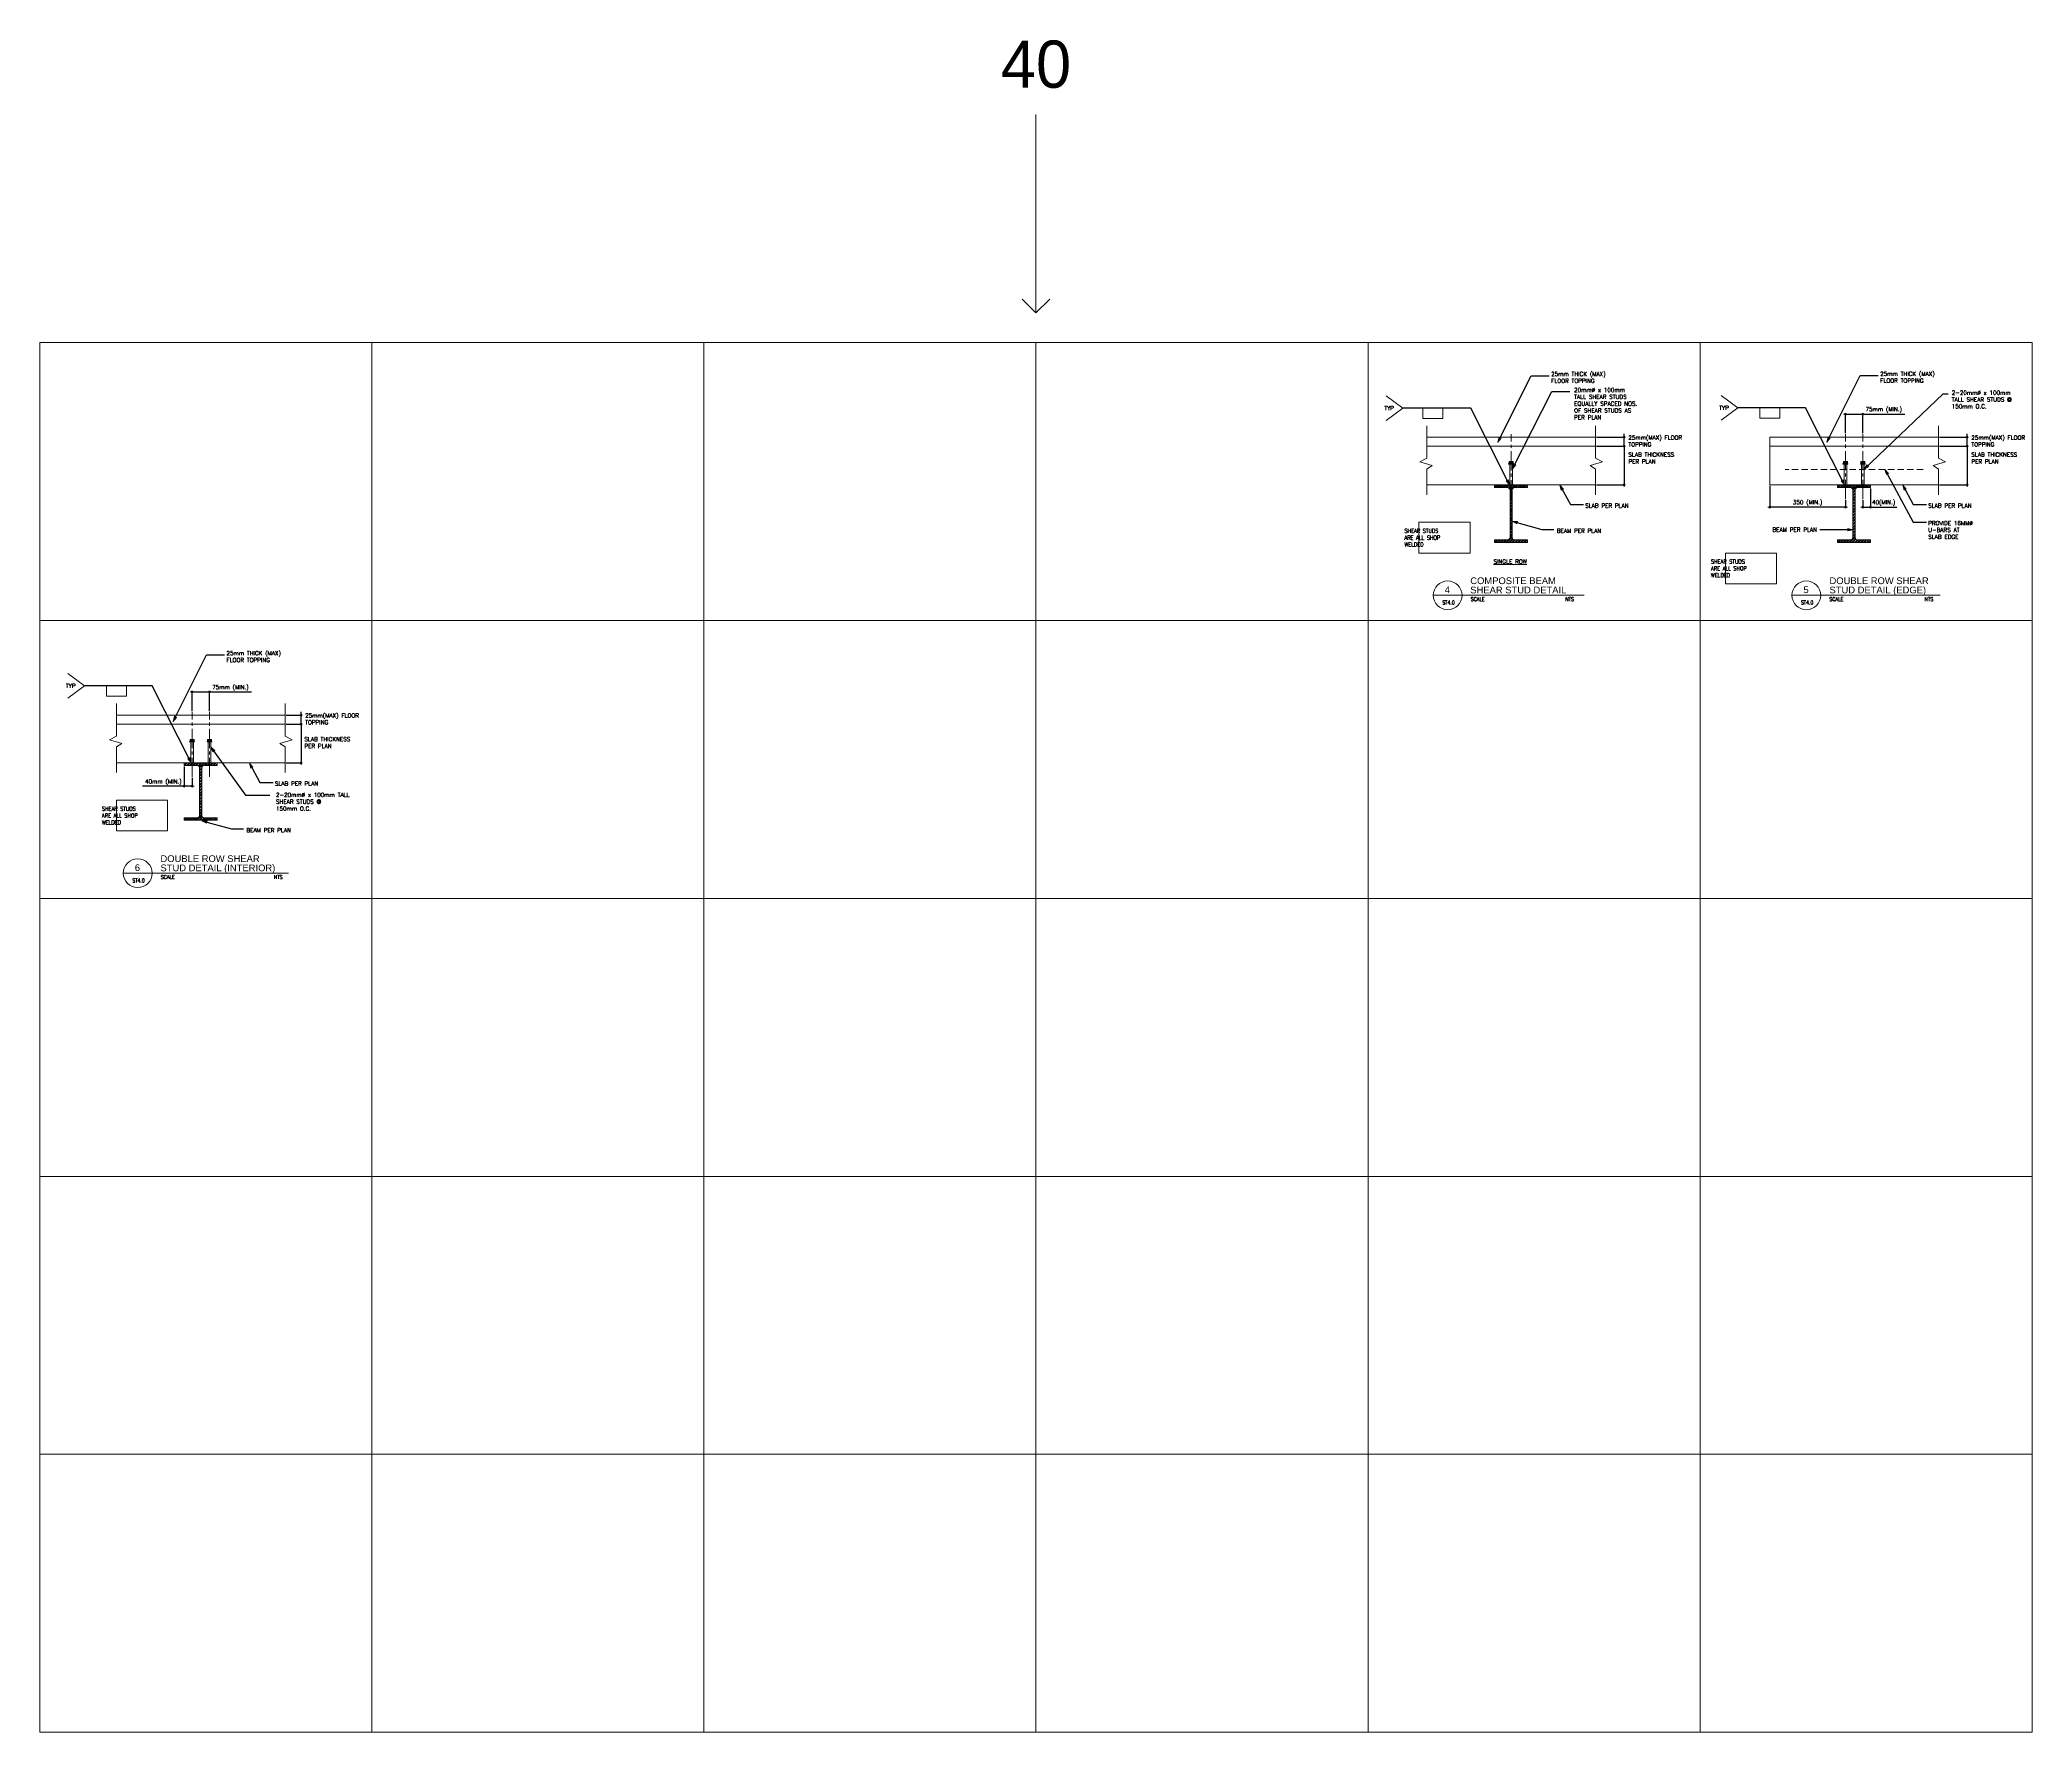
# Model space of a CAD drawing. Header units: millimetres. Extents: x 0 to 437400, y -4782 to 73710.
# Drawn here: x 136080 to 174960, y 0 to 33030 of the extents above; entities that cross this region are included whole.
import ezdxf
from ezdxf.enums import TextEntityAlignment as Align

# ---------------------------------------------------------------- set-up
doc = ezdxf.new("R2010")
doc.units = ezdxf.units.MM
doc.header["$LTSCALE"] = 10
doc.header["$MEASUREMENT"] = 0
doc.linetypes.add('CENTER2', pattern=[1.125, 0.75, -0.125, 0.125, -0.125])
doc.linetypes.add('HIDDEN', pattern=[0.375, 0.25, -0.125])
doc.layers.get('0').update_dxf_attribs({"lineweight": 9})
for name, color, linetype, lineweight in [('.1 - NUMBER 8', 8, 'Continuous', 9), ('DIM', 1, 'Continuous', 5), ('PLANTERS', 63, 'Continuous', 9), ('S-Anno-Text', 52, 'Continuous', 15), ('S-BEAM-IDEN', 2, 'Continuous', 9), ('S-DETL-LN03', 3, 'Continuous', 9), ('S-DETL-PATT', 9, 'Continuous', 9)]:
    doc.layers.add(name, color=color, linetype=linetype, lineweight=lineweight)
doc.layers.add('S-DETL-GRID', color=62, linetype='Continuous', lineweight=9, plot=False)
doc.styles.add('1', font='romans.shx', dxfattribs={"width": 0.85, "height": 60})
doc.styles.add('2', font='simplex.shx', dxfattribs={"width": 0.95, "height": 40})
doc.styles.add('80', font='simplex.shx', dxfattribs={"height": 80})
doc.styles.add('ROMANS12', font='ROMANS.shx', dxfattribs={"height": 1.125})
doc.styles.add('SHEETNAME', font='simplex.shx', dxfattribs={"width": 0.75, "height": 200})
doc.styles.add('TITLE1', font='HELV.shx', dxfattribs={"height": 500})
doc.dimstyles.new('didm40', dxfattribs={"dimtxt": 80, "dimasz": 0.5, "dimexe": 20, "dimexo": 20, "dimgap": 20, "dimtad": 1, "dimdec": 0, "dimrnd": 1, "dimdsep": 46, "dimtxsty": '80', "dimblk1": 'ESCADIM_ARW', "dimblk2": 'ESCADIM_ARW', "dimsah": 1, "dimcen": 50, "dimclrd": 1, "dimclre": 1, "dimclrt": 52, "dimadec": 0, "dimazin": 0, "dimtfac": 1, "dimtdec": 0, "dimtofl": 0, "dimtmove": 0, "dimatfit": 3, "dimldrblk": 'ESCADIM_ARW', "dimfxl": 1, "dimtolj": 1, "dimtzin": 0, "dimarcsym": 0})
doc.dimstyles.new('ESCA_ARW$7', dxfattribs={"dimtxt": 200, "dimasz": 1, "dimexe": 100, "dimexo": 100, "dimgap": 100, "dimtad": 1, "dimdec": 0, "dimrnd": 1, "dimdsep": 46, "dimtxsty": '1', "dimblk1": 'dim_arw', "dimblk2": 'dim_arw', "dimsah": 1, "dimcen": 50, "dimclrd": 1, "dimclre": 256, "dimclrt": 52, "dimadec": 0, "dimazin": 0, "dimtfac": 1, "dimtofl": 0, "dimtmove": 0, "dimatfit": 3, "dimldrblk": 'dim_arw', "dimfxl": 1, "dimtolj": 1, "dimtzin": 0, "dimarcsym": 0})

# ---------------------------------------------------------------- blocks, each defined once
blk = doc.blocks.new('dim_arw')
h = blk.add_hatch(color=256)
h.paths.add_polyline_path([(-126, 29), (0, 0), (-126, -29, -0.115681), (-133, 0, -0.115681)])
h.paths.add_polyline_path([(-249, 58), (-126, 29, 0.115681), (-133, 0, 0.115681), (-126, -29), (-249, -58)])
for p, q in [((0, 0), (-249, 58)), ((-249, 58), (-249, -58)), ((0, 0), (-249, -58))]:
    blk.add_line(p, q)
blk = doc.blocks.new('ESCADIM_ARW')
at = {"color": 9}
blk.add_line((75, 0), (-75, 0), dxfattribs=at)
blk.add_circle((0, 0), 37.5, dxfattribs=at)
blk = doc.blocks.new('*D14')
at = {"layer": 'Defpoints', "color": 0, "transparency": 16777216}
for p in [(171655, 25726), (171317, 25333), (171655, 25333)]:
    blk.add_point(p, dxfattribs=at)
at = {"layer": 'S-BEAM-IDEN', "color": 1, "lineweight": -2, "transparency": 16777216}
for p, q in [((171317, 25353), (171317, 25746)), ((171318, 25726), (171655, 25726)), ((171655, 25353), (171655, 25746)), ((171655, 25726), (172473, 25726))]:
    blk.add_line(p, q, dxfattribs=at)
at = {"layer": 'S-BEAM-IDEN', "color": 1, "lineweight": -2, "transparency": 16777216, "xscale": 0.5, "yscale": 0.5, "zscale": 0.5, "rotation": 180}
blk.add_blockref('ESCADIM_ARW', (171317, 25726), dxfattribs=at)
at = {"layer": 'S-BEAM-IDEN', "color": 1, "lineweight": -2, "transparency": 16777216, "xscale": 0.5, "yscale": 0.5, "zscale": 0.5}
blk.add_blockref('ESCADIM_ARW', (171655, 25726), dxfattribs=at)
at = {"layer": 'S-BEAM-IDEN', "color": 52, "transparency": 16777216, "insert": (172064, 25806), "char_height": 80, "attachment_point": 5, "style": '80'}
blk.add_mtext('\\A1;75mm (MIN.)', dxfattribs=at)
blk = doc.blocks.new('*D15')
at = {"layer": 'Defpoints', "color": 0, "transparency": 16777216}
for p in [(169839, 24343), (169839, 23911), (171317, 24067)]:
    blk.add_point(p, dxfattribs=at)
at = {"layer": 'S-BEAM-IDEN', "color": 1, "lineweight": -2, "transparency": 16777216}
for p, q in [((169839, 24323), (169839, 23891)), ((171317, 23911), (169839, 23911)), ((171317, 24047), (171317, 23891))]:
    blk.add_line(p, q, dxfattribs=at)
at = {"layer": 'S-BEAM-IDEN', "color": 1, "lineweight": -2, "transparency": 16777216, "xscale": 0.5, "yscale": 0.5, "zscale": 0.5, "rotation": 180}
blk.add_blockref('ESCADIM_ARW', (169839, 23911), dxfattribs=at)
at = {"layer": 'S-BEAM-IDEN', "color": 1, "lineweight": -2, "transparency": 16777216, "xscale": 0.5, "yscale": 0.5, "zscale": 0.5}
blk.add_blockref('ESCADIM_ARW', (171317, 23911), dxfattribs=at)
at = {"layer": 'S-BEAM-IDEN', "color": 52, "transparency": 16777216, "insert": (170578, 23991), "char_height": 80, "attachment_point": 5, "style": '80'}
blk.add_mtext('\\A1;350 (MIN.)', dxfattribs=at)
blk = doc.blocks.new('*D39')
at = {"layer": 'Defpoints', "color": 0, "transparency": 16777216}
for p in [(166440, 25098), (166440, 24343), (166998, 24343)]:
    blk.add_point(p, dxfattribs=at)
at = {"layer": 'S-BEAM-IDEN', "color": 1, "lineweight": -2, "transparency": 16777216}
for p, q in [((166460, 25098), (167018, 25098)), ((166998, 25098), (166998, 24343)), ((166460, 24343), (167018, 24343))]:
    blk.add_line(p, q, dxfattribs=at)
at = {"layer": 'S-BEAM-IDEN', "color": 1, "lineweight": -2, "transparency": 16777216, "xscale": 0.5, "yscale": 0.5, "zscale": 0.5}
for p, rotation in [((166998, 25098), 90), ((166998, 24343), 270)]:
    blk.add_blockref('ESCADIM_ARW', p, dxfattribs=dict(at, rotation=rotation))
at = {"layer": 'S-BEAM-IDEN', "color": 52, "transparency": 16777216, "insert": (166938, 24720), "char_height": 80, "attachment_point": 5, "rotation": 90, "style": '80'}
blk.add_mtext('\\A1;  ', dxfattribs=at)
blk = doc.blocks.new('*D40')
at = {"layer": 'Defpoints', "color": 0, "transparency": 16777216}
for p in [(166440, 25275), (166998, 25275), (166460, 25098)]:
    blk.add_point(p, dxfattribs=at)
at = {"layer": 'S-BEAM-IDEN', "color": 1, "lineweight": -2, "transparency": 16777216}
for p, q in [((166460, 25275), (167018, 25275)), ((166998, 25275), (166998, 25338)), ((166998, 25099), (166998, 25274)), ((166480, 25098), (167018, 25098))]:
    blk.add_line(p, q, dxfattribs=at)
at = {"layer": 'S-BEAM-IDEN', "color": 1, "lineweight": -2, "transparency": 16777216, "xscale": 0.5, "yscale": 0.5, "zscale": 0.5}
for p, rotation in [((166998, 25275), 90), ((166998, 25098), 270)]:
    blk.add_blockref('ESCADIM_ARW', p, dxfattribs=dict(at, rotation=rotation))
blk = doc.blocks.new('*D41')
at = {"layer": 'Defpoints', "color": 0, "transparency": 16777216}
for p in [(173134, 25098), (173134, 24343), (173692, 24343)]:
    blk.add_point(p, dxfattribs=at)
at = {"layer": 'S-BEAM-IDEN', "color": 1, "lineweight": -2, "transparency": 16777216}
for p, q in [((173154, 25098), (173712, 25098)), ((173692, 25098), (173692, 24343)), ((173154, 24343), (173712, 24343))]:
    blk.add_line(p, q, dxfattribs=at)
at = {"layer": 'S-BEAM-IDEN', "color": 1, "lineweight": -2, "transparency": 16777216, "xscale": 0.5, "yscale": 0.5, "zscale": 0.5}
for p, rotation in [((173692, 25098), 90), ((173692, 24343), 270)]:
    blk.add_blockref('ESCADIM_ARW', p, dxfattribs=dict(at, rotation=rotation))
at = {"layer": 'S-BEAM-IDEN', "color": 52, "transparency": 16777216, "insert": (173632, 24720), "char_height": 80, "attachment_point": 5, "rotation": 90, "style": '80'}
blk.add_mtext('\\A1;  ', dxfattribs=at)
blk = doc.blocks.new('*D42')
at = {"layer": 'Defpoints', "color": 0, "transparency": 16777216}
for p in [(173134, 25275), (173692, 25275), (173154, 25098)]:
    blk.add_point(p, dxfattribs=at)
at = {"layer": 'S-BEAM-IDEN', "color": 1, "lineweight": -2, "transparency": 16777216}
for p, q in [((173154, 25275), (173712, 25275)), ((173692, 25275), (173692, 25338)), ((173692, 25099), (173692, 25274)), ((173174, 25098), (173712, 25098))]:
    blk.add_line(p, q, dxfattribs=at)
at = {"layer": 'S-BEAM-IDEN', "color": 1, "lineweight": -2, "transparency": 16777216, "xscale": 0.5, "yscale": 0.5, "zscale": 0.5}
for p, rotation in [((173692, 25275), 90), ((173692, 25098), 270)]:
    blk.add_blockref('ESCADIM_ARW', p, dxfattribs=dict(at, rotation=rotation))
blk = doc.blocks.new('*D44')
at = {"layer": 'Defpoints', "color": 0, "transparency": 16777216}
for p in [(139390, 20302), (139052, 19909), (139390, 19909)]:
    blk.add_point(p, dxfattribs=at)
at = {"layer": 'S-BEAM-IDEN', "color": 1, "lineweight": -2, "transparency": 16777216}
for p, q in [((139052, 19929), (139052, 20322)), ((139053, 20302), (139390, 20302)), ((139390, 19929), (139390, 20322)), ((139390, 20302), (140208, 20302))]:
    blk.add_line(p, q, dxfattribs=at)
at = {"layer": 'S-BEAM-IDEN', "color": 1, "lineweight": -2, "transparency": 16777216, "xscale": 0.5, "yscale": 0.5, "zscale": 0.5, "rotation": 180}
blk.add_blockref('ESCADIM_ARW', (139052, 20302), dxfattribs=at)
at = {"layer": 'S-BEAM-IDEN', "color": 1, "lineweight": -2, "transparency": 16777216, "xscale": 0.5, "yscale": 0.5, "zscale": 0.5}
blk.add_blockref('ESCADIM_ARW', (139390, 20302), dxfattribs=at)
at = {"layer": 'S-BEAM-IDEN', "color": 52, "transparency": 16777216, "insert": (139799, 20382), "char_height": 80, "attachment_point": 5, "style": '80'}
blk.add_mtext('\\A1;75mm (MIN.)', dxfattribs=at)
blk = doc.blocks.new('*D45')
at = {"layer": 'Defpoints', "color": 0, "transparency": 16777216}
for p in [(138899, 18867), (138899, 18461), (139052, 18643)]:
    blk.add_point(p, dxfattribs=at)
at = {"layer": 'S-BEAM-IDEN', "color": 1, "lineweight": -2, "transparency": 16777216}
for p, q in [((138899, 18847), (138899, 18441)), ((138899, 18461), (138081, 18461)), ((139052, 18461), (138899, 18461)), ((139052, 18623), (139052, 18441))]:
    blk.add_line(p, q, dxfattribs=at)
at = {"layer": 'S-BEAM-IDEN', "color": 1, "lineweight": -2, "transparency": 16777216, "xscale": 0.5, "yscale": 0.5, "zscale": 0.5, "rotation": 180}
blk.add_blockref('ESCADIM_ARW', (138899, 18461), dxfattribs=at)
at = {"layer": 'S-BEAM-IDEN', "color": 1, "lineweight": -2, "transparency": 16777216, "xscale": 0.5, "yscale": 0.5, "zscale": 0.5}
blk.add_blockref('ESCADIM_ARW', (139052, 18461), dxfattribs=at)
at = {"layer": 'S-BEAM-IDEN', "color": 52, "transparency": 16777216, "insert": (138490, 18542), "char_height": 80, "attachment_point": 5, "style": '80'}
blk.add_mtext('\\A1;40mm (MIN.)', dxfattribs=at)
blk = doc.blocks.new('*D46')
at = {"layer": 'Defpoints', "color": 0, "transparency": 16777216}
for p in [(140869, 19674), (140869, 18919), (141177, 18919)]:
    blk.add_point(p, dxfattribs=at)
at = {"layer": 'S-BEAM-IDEN', "color": 1, "lineweight": -2, "transparency": 16777216}
for p, q in [((140889, 19674), (141197, 19674)), ((141177, 19674), (141177, 18919)), ((140889, 18919), (141197, 18919))]:
    blk.add_line(p, q, dxfattribs=at)
at = {"layer": 'S-BEAM-IDEN', "color": 1, "lineweight": -2, "transparency": 16777216, "xscale": 0.5, "yscale": 0.5, "zscale": 0.5}
for p, rotation in [((141177, 19674), 90), ((141177, 18919), 270)]:
    blk.add_blockref('ESCADIM_ARW', p, dxfattribs=dict(at, rotation=rotation))
at = {"layer": 'S-BEAM-IDEN', "color": 52, "transparency": 16777216, "insert": (141117, 19296), "char_height": 80, "attachment_point": 5, "rotation": 90, "style": '80'}
blk.add_mtext('\\A1;  ', dxfattribs=at)
blk = doc.blocks.new('*D43')
at = {"layer": 'Defpoints', "color": 0, "transparency": 16777216}
for p in [(140869, 19851), (141177, 19851), (140889, 19674)]:
    blk.add_point(p, dxfattribs=at)
at = {"layer": 'S-BEAM-IDEN', "color": 1, "lineweight": -2, "transparency": 16777216}
for p, q in [((140889, 19851), (141197, 19851)), ((141177, 19851), (141177, 19914)), ((141177, 19675), (141177, 19850)), ((140909, 19674), (141197, 19674))]:
    blk.add_line(p, q, dxfattribs=at)
at = {"layer": 'S-BEAM-IDEN', "color": 1, "lineweight": -2, "transparency": 16777216, "xscale": 0.5, "yscale": 0.5, "zscale": 0.5}
for p, rotation in [((141177, 19851), 90), ((141177, 19674), 270)]:
    blk.add_blockref('ESCADIM_ARW', p, dxfattribs=dict(at, rotation=rotation))
blk = doc.blocks.new('*D183')
at = {"layer": 'Defpoints', "color": 0, "transparency": 16777216}
for p in [(171804, 24291), (171655, 24067), (171804, 23911)]:
    blk.add_point(p, dxfattribs=at)
at = {"layer": 'S-BEAM-IDEN', "color": 1, "lineweight": -2, "transparency": 16777216}
for p, q in [((171804, 24271), (171804, 23891)), ((171655, 24047), (171655, 23891)), ((171656, 23911), (171803, 23911)), ((171804, 23911), (172321, 23911))]:
    blk.add_line(p, q, dxfattribs=at)
at = {"layer": 'S-BEAM-IDEN', "color": 1, "lineweight": -2, "transparency": 16777216, "xscale": 0.5, "yscale": 0.5, "zscale": 0.5, "rotation": 180}
blk.add_blockref('ESCADIM_ARW', (171655, 23911), dxfattribs=at)
at = {"layer": 'S-BEAM-IDEN', "color": 1, "lineweight": -2, "transparency": 16777216, "xscale": 0.5, "yscale": 0.5, "zscale": 0.5}
blk.add_blockref('ESCADIM_ARW', (171804, 23911), dxfattribs=at)
at = {"layer": 'S-BEAM-IDEN', "color": 52, "transparency": 16777216, "insert": (172062, 23991), "char_height": 80, "attachment_point": 5, "style": '80'}
blk.add_mtext('\\A1;40(MIN.)', dxfattribs=at)

msp = doc.modelspace()

# ---------------------------------------------------------------- linework, layer by layer
at = {"layer": '.1 - NUMBER 8', "linetype": 'CENTER2', "ltscale": 50}
for p, q in [((164791, 24064), (164791, 25330.5)), ((171317.1, 24066.7), (171317.1, 25333.2)), ((171655.2, 24066.7), (171655.2, 25333.2)), ((139052.1, 18642.7), (139052.1, 19909.2)), ((139390.2, 18642.7), (139390.2, 19909.2))]:
    msp.add_line(p, q, dxfattribs=at)
at = {"layer": '.1 - NUMBER 8', "linetype": 'HIDDEN', "ltscale": 50}
msp.add_line((172833.7, 24642.5), (170138.7, 24642.5), dxfattribs=at)
at = {"layer": 'PLANTERS', "color": 2, "ltscale": 800}
for p, q in [((162680, 25842), (162353, 26081.5)), ((169216.2, 25846.1), (168889.2, 26085.6)), ((162680, 25842), (162353, 25602.5)), ((163071.5, 25842), (163071.5, 25640)), ((163461.5, 25640), (163461.5, 25842)), ((169216.2, 25846.1), (168889.2, 25606.6)), ((169643.2, 25846.1), (169643.2, 25644.1)), ((170033.2, 25644.1), (170033.2, 25846.1)), ((163071.5, 25640), (163461.5, 25640)), ((166440.5, 25274.6), (163145.5, 25274.6)), ((169643.2, 25644.1), (170033.2, 25644.1)), ((173133.7, 25274.6), (169838.7, 25274.6)), ((166440.5, 25098), (163145.5, 25098)), ((173133.7, 25098), (169838.7, 25098)), ((169838.7, 24342.5), (169838.7, 25098)), ((164838.5, 24758), (164742.5, 24758)), ((164742.5, 24748), (164742.5, 24758)), ((164838.5, 24748), (164742.5, 24748)), ((164751, 24748), (164751, 24798)), ((164831, 24798), (164751, 24798)), ((164766, 24342.5), (164766, 24748)), ((164772, 24748), (164772, 24798)), ((164810, 24748), (164810, 24798)), ((164816, 24342.5), (164816, 24748)), ((164831, 24748), (164831, 24798)), ((164838.5, 24748), (164838.5, 24758)), ((171364.6, 24760.7), (171268.6, 24760.7)), ((171268.6, 24750.7), (171268.6, 24760.7)), ((171364.6, 24750.7), (171268.6, 24750.7)), ((171277.1, 24750.7), (171277.1, 24800.7)), ((171357.1, 24800.7), (171277.1, 24800.7)), ((171292.1, 24345.2), (171292.1, 24750.7)), ((171298.1, 24750.7), (171298.1, 24800.7)), ((171336.1, 24750.7), (171336.1, 24800.7)), ((171342.1, 24345.2), (171342.1, 24750.7)), ((171357.1, 24750.7), (171357.1, 24800.7)), ((171364.6, 24750.7), (171364.6, 24760.7)), ((171607.7, 24760.7), (171703.7, 24760.7)), ((171607.7, 24750.7), (171607.7, 24760.7)), ((171607.7, 24750.7), (171703.7, 24750.7)), ((171615.2, 24750.7), (171615.2, 24800.7)), ((171615.2, 24800.7), (171695.2, 24800.7)), ((171630.2, 24345.2), (171630.2, 24750.7)), ((171636.2, 24750.7), (171636.2, 24800.7)), ((171674.2, 24750.7), (171674.2, 24800.7)), ((171680.2, 24345.2), (171680.2, 24750.7)), ((171695.2, 24750.7), (171695.2, 24800.7)), ((171703.7, 24750.7), (171703.7, 24760.7)), ((166440.5, 24342.5), (163145.5, 24342.5)), ((173133.7, 24342.5), (169838.7, 24342.5)), ((136951.2, 20422.1), (136624.2, 20661.6)), ((136951.2, 20422.1), (136624.2, 20182.6)), ((137378.2, 20422.1), (137378.2, 20220.1)), ((137378.2, 20220.1), (137768.2, 20220.1)), ((137768.2, 20220.1), (137768.2, 20422.1)), ((140868.7, 19850.6), (137573.7, 19850.6)), ((140868.7, 19674), (137573.7, 19674)), ((139099.6, 19336.7), (139003.6, 19336.7)), ((139003.6, 19326.7), (139003.6, 19336.7)), ((139099.6, 19326.7), (139003.6, 19326.7)), ((139012.1, 19326.7), (139012.1, 19376.7)), ((139092.1, 19376.7), (139012.1, 19376.7)), ((139027.1, 18921.2), (139027.1, 19326.7)), ((139033.1, 19326.7), (139033.1, 19376.7)), ((139071.1, 19326.7), (139071.1, 19376.7)), ((139077.1, 18921.2), (139077.1, 19326.7)), ((139092.1, 19326.7), (139092.1, 19376.7)), ((139099.6, 19326.7), (139099.6, 19336.7)), ((139342.7, 19336.7), (139438.7, 19336.7)), ((139342.7, 19326.7), (139342.7, 19336.7)), ((139342.7, 19326.7), (139438.7, 19326.7)), ((139350.2, 19326.7), (139350.2, 19376.7)), ((139350.2, 19376.7), (139430.2, 19376.7)), ((139365.2, 18921.2), (139365.2, 19326.7)), ((139371.2, 19326.7), (139371.2, 19376.7)), ((139409.2, 19326.7), (139409.2, 19376.7)), ((139415.2, 18921.2), (139415.2, 19326.7)), ((139430.2, 19326.7), (139430.2, 19376.7)), ((139438.7, 19326.7), (139438.7, 19336.7)), ((140868.7, 18918.5), (137573.7, 18918.5))]:
    msp.add_line(p, q, dxfattribs=at)
for points in [[(163145.5, 25498.5), (163145.5, 24863.5), (163010.5, 24793), (163251.5, 24722.5), (163145.5, 24652), (163145.5, 24152)], [(166440.5, 25498.5), (166440.5, 24863.5), (166575.5, 24793), (166334.5, 24722.5), (166440.5, 24652), (166440.5, 24152)], [(173133.7, 25498.5), (173133.7, 24863.5), (173268.7, 24793), (173027.7, 24722.5), (173133.7, 24652), (173133.7, 24152)], [(137573.7, 20074.5), (137573.7, 19439.5), (137438.7, 19369), (137679.7, 19298.5), (137573.7, 19228), (137573.7, 18728)], [(140868.7, 20074.5), (140868.7, 19439.5), (141003.7, 19369), (140762.7, 19298.5), (140868.7, 19228), (140868.7, 18728)]]:
    msp.add_lwpolyline(points, dxfattribs=at)
at = {"layer": 'S-Anno-Text', "color": 1}
for p, q in [((163272.6, 22188.8), (166217.1, 22188.8)), ((170272.1, 22188.8), (173167.9, 22188.8)), ((137708.9, 16764.8), (140931.1, 16764.8))]:
    msp.add_line(p, q, dxfattribs=at)
for points in [[(162993.7, 23013.8), (163993.7, 23013.8), (163993.7, 23613.6), (162993.7, 23613.6)], [(168973.7, 22414), (169973.7, 22414), (169973.7, 23013.8), (168973.7, 23013.8)], [(137573.7, 17589.8), (138573.7, 17589.8), (138573.7, 18189.6), (137573.7, 18189.6)]]:
    msp.add_lwpolyline(points, close=True, dxfattribs=at)
for centre in [(163553.9, 22188.8), (170553.3, 22188.8), (137990.1, 16764.8)]:
    msp.add_circle(centre, 281.2, dxfattribs=at)
at = {"layer": 'S-BEAM-IDEN'}
msp.add_line((169838.7, 25098), (169838.7, 25274.6), dxfattribs=at)
at = {"layer": 'S-DETL-GRID'}
for p, q in [((142560, 27120), (142560, 0)), ((149040, 27120), (149040, 0)), ((155520, 27120), (155520, 0)), ((162000, 27120), (162000, 0)), ((168480, 27120), (168480, 0)), ((174960, 21696), (136080, 21696)), ((174960, 16272), (136080, 16272)), ((174960, 10848), (136080, 10848)), ((174960, 5424), (136080, 5424))]:
    msp.add_line(p, q, dxfattribs=at)
for points in [[(155520, 31574.4), (155520, 27702.3), (155253.2, 27969)], [(155520, 31574.4), (155520, 27702.3), (155786.8, 27969)]]:
    msp.add_lwpolyline(points, dxfattribs=at)
at = {"layer": 'S-DETL-GRID', "color": 252}
msp.add_lwpolyline([(136080, 27120), (174960, 27120), (174960, 0), (136080, 0)], close=True, dxfattribs=at)
at = {"layer": 'S-DETL-LN03'}
for p, q in [((165110.6, 24341), (164470.6, 24341)), ((164470.6, 24341), (164470.6, 24291)), ((164470.6, 24291), (164720.6, 24291)), ((164770.6, 24241), (164770.6, 23781)), ((164810.6, 23781), (164810.6, 24241)), ((164860.6, 24291), (165110.6, 24291)), ((165110.6, 24291), (165110.6, 24341)), ((171803.8, 24341), (171163.8, 24341)), ((171163.8, 24341), (171163.8, 24291)), ((171163.8, 24291), (171413.8, 24291)), ((171463.8, 24241), (171463.8, 23781)), ((171503.8, 23781), (171503.8, 24241)), ((171553.8, 24291), (171803.8, 24291)), ((171803.8, 24291), (171803.8, 24341)), ((164770.6, 23781), (164770.6, 23321)), ((164810.6, 23321), (164810.6, 23781)), ((171463.8, 23781), (171463.8, 23321)), ((171503.8, 23321), (171503.8, 23781)), ((164720.6, 23271), (164470.6, 23271)), ((164470.6, 23271), (164470.6, 23221)), ((164470.6, 23221), (165110.6, 23221)), ((165110.6, 23271), (164860.6, 23271)), ((165110.6, 23221), (165110.6, 23271)), ((171413.8, 23271), (171163.8, 23271)), ((171163.8, 23271), (171163.8, 23221)), ((171163.8, 23221), (171803.8, 23221)), ((171803.8, 23271), (171553.8, 23271)), ((171803.8, 23221), (171803.8, 23271)), ((139538.8, 18917), (138898.8, 18917)), ((138898.8, 18917), (138898.8, 18867)), ((138898.8, 18867), (139148.8, 18867)), ((139198.8, 18817), (139198.8, 18357)), ((139238.8, 18357), (139238.8, 18817)), ((139288.8, 18867), (139538.8, 18867)), ((139538.8, 18867), (139538.8, 18917)), ((139198.8, 18357), (139198.8, 17897)), ((139238.8, 17897), (139238.8, 18357)), ((139148.8, 17847), (138898.8, 17847)), ((138898.8, 17847), (138898.8, 17797)), ((138898.8, 17797), (139538.8, 17797)), ((139538.8, 17847), (139288.8, 17847)), ((139538.8, 17797), (139538.8, 17847))]:
    msp.add_line(p, q, dxfattribs=at)
for centre, start, end in [((164720.6, 24241), 0.00084, 90.00072), ((164860.6, 24241), 90.00013, 180.00084), ((171413.8, 24241), 0.00084, 90.00072), ((171553.8, 24241), 90.00013, 180.00084), ((164720.6, 23321), 270.00013, 0), ((164860.6, 23321), 180, 270.00072), ((171413.8, 23321), 270.00013, 0), ((171553.8, 23321), 180, 270.00072), ((139148.8, 18817), 0.00084, 90.00072), ((139288.8, 18817), 90.00013, 180.00084), ((139148.8, 17897), 270.00013, 0), ((139288.8, 17897), 180, 270.00072)]:
    msp.add_arc(centre, 50, start, end, dxfattribs=at)
at = {"layer": 'S-DETL-PATT'}
for p, q in [((164470.6, 24300.9), (164510.8, 24341)), ((164470.6, 24338.6), (164473.1, 24341)), ((164479.6, 24291), (164529.6, 24341)), ((164517.3, 24291), (164567.3, 24341)), ((164536.2, 24291), (164586.2, 24341)), ((164573.9, 24291), (164623.9, 24341)), ((164592.8, 24291), (164642.8, 24341)), ((164630.5, 24291), (164680.5, 24341)), ((164649.3, 24291), (164699.3, 24341)), ((164687.1, 24291), (164737.1, 24341)), ((164705.9, 24291), (164755.9, 24341)), ((164739.8, 24287.2), (164793.6, 24341)), ((164751.7, 24280.2), (164812.5, 24341)), ((164767.5, 24258.4), (164850.2, 24341)), ((164770.6, 24242.6), (164869, 24341)), ((164770.6, 24204.9), (164810.8, 24245.1)), ((164770.6, 24186.1), (164810.6, 24226.1)), ((164770.6, 24148.3), (164810.6, 24188.3)), ((164770.6, 24129.5), (164810.6, 24169.5)), ((164770.6, 24091.8), (164810.6, 24131.8)), ((164770.6, 24072.9), (164810.6, 24112.9)), ((164856.6, 24290.9), (164906.8, 24341)), ((164875.6, 24291), (164925.6, 24341)), ((164913.3, 24291), (164963.3, 24341)), ((164932.2, 24291), (164982.2, 24341)), ((164969.9, 24291), (165019.9, 24341)), ((164988.8, 24291), (165038.8, 24341)), ((165026.5, 24291), (165076.5, 24341)), ((165045.3, 24291), (165095.3, 24341)), ((165083, 24291), (165110.6, 24318.6)), ((165101.9, 24291), (165110.6, 24299.8)), ((171163.8, 24300.9), (171204, 24341)), ((171163.8, 24338.6), (171166.3, 24341)), ((171172.8, 24291), (171222.8, 24341)), ((171210.5, 24291), (171260.5, 24341)), ((171229.4, 24291), (171279.4, 24341)), ((171267.1, 24291), (171317.1, 24341)), ((171286, 24291), (171336, 24341)), ((171323.7, 24291), (171373.7, 24341)), ((171342.5, 24291), (171392.5, 24341)), ((171380.2, 24291), (171430.2, 24341)), ((171399.1, 24291), (171449.1, 24341)), ((171433, 24287.2), (171486.8, 24341)), ((171444.9, 24280.2), (171505.7, 24341)), ((171460.7, 24258.4), (171543.4, 24341)), ((171463.8, 24242.6), (171562.2, 24341)), ((171463.8, 24204.9), (171504, 24245.1)), ((171463.8, 24186.1), (171503.8, 24226.1)), ((171463.8, 24148.3), (171503.8, 24188.3)), ((171463.8, 24129.5), (171503.8, 24169.5)), ((171463.8, 24091.8), (171503.8, 24131.8)), ((171463.8, 24072.9), (171503.8, 24112.9)), ((171549.8, 24290.9), (171600, 24341)), ((171568.8, 24291), (171618.8, 24341)), ((171606.5, 24291), (171656.5, 24341)), ((171625.4, 24291), (171675.4, 24341)), ((171663.1, 24291), (171713.1, 24341)), ((171681.9, 24291), (171731.9, 24341)), ((171719.7, 24291), (171769.7, 24341)), ((171738.5, 24291), (171788.5, 24341)), ((171776.2, 24291), (171803.8, 24318.6)), ((171795.1, 24291), (171803.8, 24299.8)), ((164770.6, 24035.2), (164810.6, 24075.2)), ((164770.6, 24016.4), (164810.6, 24056.3)), ((164770.6, 23978.6), (164810.6, 24018.6)), ((164770.6, 23959.8), (164810.6, 23999.8)), ((164770.6, 23922.1), (164810.6, 23962.1)), ((164770.6, 23903.2), (164810.6, 23943.2)), ((164770.6, 23865.5), (164810.6, 23905.5)), ((164770.6, 23846.6), (164810.6, 23886.6)), ((164770.6, 23808.9), (164810.6, 23848.9)), ((164770.6, 23790.1), (164810.6, 23830.1)), ((164770.6, 23752.4), (164810.6, 23792.4)), ((164770.6, 23733.5), (164810.6, 23773.5)), ((164770.6, 23695.8), (164810.6, 23735.8)), ((164770.6, 23676.9), (164810.6, 23716.9)), ((171463.8, 24035.2), (171503.8, 24075.2)), ((171463.8, 24016.4), (171503.8, 24056.3)), ((171463.8, 23978.6), (171503.8, 24018.6)), ((171463.8, 23959.8), (171503.8, 23999.8)), ((171463.8, 23922.1), (171503.8, 23962.1)), ((171463.8, 23903.2), (171503.8, 23943.2)), ((171463.8, 23865.5), (171503.8, 23905.5)), ((171463.8, 23846.6), (171503.8, 23886.6)), ((171463.8, 23808.9), (171503.8, 23848.9)), ((171463.8, 23790.1), (171503.8, 23830.1)), ((171463.8, 23752.4), (171503.8, 23792.4)), ((171463.8, 23733.5), (171503.8, 23773.5)), ((171463.8, 23695.8), (171503.8, 23735.8)), ((171463.8, 23676.9), (171503.8, 23716.9)), ((164691.9, 23221), (164810.6, 23339.8)), ((164770.6, 23639.2), (164810.6, 23679.2)), ((164770.6, 23620.4), (164810.6, 23660.4)), ((164770.6, 23582.7), (164810.6, 23622.7)), ((164770.6, 23563.8), (164810.6, 23603.8)), ((164770.6, 23526.1), (164810.6, 23566.1)), ((164770.6, 23507.2), (164810.6, 23547.2)), ((164770.6, 23469.5), (164810.6, 23509.5)), ((164770.6, 23450.7), (164810.6, 23490.7)), ((164770.6, 23413), (164810.6, 23453)), ((164770.6, 23394.1), (164810.6, 23434.1)), ((164770.6, 23356.4), (164810.6, 23396.4)), ((164770.6, 23337.5), (164810.6, 23377.5)), ((171385.1, 23221), (171503.8, 23339.8)), ((171463.8, 23639.2), (171503.8, 23679.2)), ((171463.8, 23620.4), (171503.8, 23660.4)), ((171463.8, 23582.7), (171503.8, 23622.7)), ((171463.8, 23563.8), (171503.8, 23603.8)), ((171463.8, 23526.1), (171503.8, 23566.1)), ((171463.8, 23507.2), (171503.8, 23547.2)), ((171463.8, 23469.5), (171503.8, 23509.5)), ((171463.8, 23450.7), (171503.8, 23490.7)), ((171463.8, 23413), (171503.8, 23453)), ((171463.8, 23394.1), (171503.8, 23434.1)), ((171463.8, 23356.4), (171503.8, 23396.4)), ((171463.8, 23337.5), (171503.8, 23377.5)), ((164470.6, 23226.1), (164515.6, 23271)), ((164470.6, 23263.8), (164477.9, 23271)), ((164484.4, 23221), (164534.4, 23271)), ((164522.1, 23221), (164572.1, 23271)), ((164541, 23221), (164591, 23271)), ((164578.7, 23221), (164628.7, 23271)), ((164597.6, 23221), (164647.6, 23271)), ((164635.3, 23221), (164685.3, 23271)), ((164654.1, 23221), (164704.1, 23271)), ((164710.7, 23221), (164810.6, 23321)), ((164748.4, 23221), (164819.7, 23292.3)), ((164767.3, 23221), (164828.8, 23282.5)), ((164805, 23221), (164855.3, 23271.3)), ((164823.8, 23221), (164873.8, 23271)), ((164861.6, 23221), (164911.6, 23271)), ((164880.4, 23221), (164930.4, 23271)), ((164918.1, 23221), (164968.1, 23271)), ((164937, 23221), (164987, 23271)), ((164974.7, 23221), (165024.7, 23271)), ((164993.6, 23221), (165043.6, 23271)), ((165031.3, 23221), (165081.3, 23271)), ((165050.1, 23221), (165100.1, 23271)), ((165087.8, 23221), (165110.6, 23243.8)), ((165106.7, 23221), (165110.6, 23225)), ((171163.8, 23226.1), (171208.8, 23271)), ((171163.8, 23263.8), (171171.1, 23271)), ((171177.6, 23221), (171227.6, 23271)), ((171215.3, 23221), (171265.3, 23271)), ((171234.2, 23221), (171284.2, 23271)), ((171271.9, 23221), (171321.9, 23271)), ((171290.8, 23221), (171340.8, 23271)), ((171328.5, 23221), (171378.5, 23271)), ((171347.3, 23221), (171397.3, 23271)), ((171403.9, 23221), (171503.8, 23321)), ((171441.6, 23221), (171512.9, 23292.3)), ((171460.5, 23221), (171522, 23282.5)), ((171498.2, 23221), (171548.5, 23271.3)), ((171517, 23221), (171567, 23271)), ((171554.8, 23221), (171604.8, 23271)), ((171573.6, 23221), (171623.6, 23271)), ((171611.3, 23221), (171661.3, 23271)), ((171630.2, 23221), (171680.2, 23271)), ((171667.9, 23221), (171717.9, 23271)), ((171686.8, 23221), (171736.8, 23271)), ((171724.5, 23221), (171774.5, 23271)), ((171743.3, 23221), (171793.3, 23271)), ((171781, 23221), (171803.8, 23243.8)), ((171799.9, 23221), (171803.8, 23225)), ((138898.8, 18876.9), (138939, 18917)), ((138898.8, 18914.6), (138901.3, 18917)), ((138907.8, 18867), (138957.8, 18917)), ((138945.5, 18867), (138995.5, 18917)), ((138964.4, 18867), (139014.4, 18917)), ((139002.1, 18867), (139052.1, 18917)), ((139021, 18867), (139071, 18917)), ((139058.7, 18867), (139108.7, 18917)), ((139077.5, 18867), (139127.5, 18917)), ((139115.2, 18867), (139165.2, 18917)), ((139134.1, 18867), (139184.1, 18917)), ((139168, 18863.2), (139221.8, 18917)), ((139179.9, 18856.2), (139240.7, 18917)), ((139195.7, 18834.4), (139278.4, 18917)), ((139198.8, 18818.6), (139297.2, 18917)), ((139198.8, 18780.9), (139239, 18821.1)), ((139198.8, 18762.1), (139238.8, 18802.1)), ((139198.8, 18724.3), (139238.8, 18764.3)), ((139198.8, 18705.5), (139238.8, 18745.5)), ((139198.8, 18667.8), (139238.8, 18707.8)), ((139198.8, 18648.9), (139238.8, 18688.9)), ((139284.8, 18866.9), (139335, 18917)), ((139303.8, 18867), (139353.8, 18917)), ((139341.5, 18867), (139391.5, 18917)), ((139360.4, 18867), (139410.4, 18917)), ((139398.1, 18867), (139448.1, 18917)), ((139416.9, 18867), (139466.9, 18917)), ((139454.7, 18867), (139504.7, 18917)), ((139473.5, 18867), (139523.5, 18917)), ((139511.2, 18867), (139538.8, 18894.6)), ((139530.1, 18867), (139538.8, 18875.8)), ((139198.8, 18611.2), (139238.8, 18651.2)), ((139198.8, 18592.4), (139238.8, 18632.3)), ((139198.8, 18554.6), (139238.8, 18594.6)), ((139198.8, 18535.8), (139238.8, 18575.8)), ((139198.8, 18498.1), (139238.8, 18538.1)), ((139198.8, 18479.2), (139238.8, 18519.2)), ((139198.8, 18441.5), (139238.8, 18481.5)), ((139198.8, 18422.6), (139238.8, 18462.6)), ((139198.8, 18384.9), (139238.8, 18424.9)), ((139198.8, 18366.1), (139238.8, 18406.1)), ((139198.8, 18328.4), (139238.8, 18368.4)), ((139198.8, 18309.5), (139238.8, 18349.5)), ((139198.8, 18271.8), (139238.8, 18311.8)), ((139198.8, 18252.9), (139238.8, 18292.9)), ((139120.1, 17797), (139238.8, 17915.8)), ((139138.9, 17797), (139238.8, 17897)), ((139198.8, 18215.2), (139238.8, 18255.2)), ((139198.8, 18196.4), (139238.8, 18236.4)), ((139198.8, 18158.7), (139238.8, 18198.7)), ((139198.8, 18139.8), (139238.8, 18179.8)), ((139198.8, 18102.1), (139238.8, 18142.1)), ((139198.8, 18083.2), (139238.8, 18123.2)), ((139198.8, 18045.5), (139238.8, 18085.5)), ((139198.8, 18026.7), (139238.8, 18066.7)), ((139198.8, 17989), (139238.8, 18029)), ((139198.8, 17970.1), (139238.8, 18010.1)), ((139198.8, 17932.4), (139238.8, 17972.4)), ((139198.8, 17913.5), (139238.8, 17953.5)), ((138898.8, 17802.1), (138943.8, 17847)), ((138898.8, 17839.8), (138906.1, 17847)), ((138912.6, 17797), (138962.6, 17847)), ((138950.3, 17797), (139000.3, 17847)), ((138969.2, 17797), (139019.2, 17847)), ((139006.9, 17797), (139056.9, 17847)), ((139025.8, 17797), (139075.8, 17847)), ((139063.5, 17797), (139113.5, 17847)), ((139082.3, 17797), (139132.3, 17847)), ((139176.6, 17797), (139247.9, 17868.3)), ((139195.5, 17797), (139257, 17858.5)), ((139233.2, 17797), (139283.5, 17847.3)), ((139252, 17797), (139302, 17847)), ((139289.8, 17797), (139339.8, 17847)), ((139308.6, 17797), (139358.6, 17847)), ((139346.3, 17797), (139396.3, 17847)), ((139365.2, 17797), (139415.2, 17847)), ((139402.9, 17797), (139452.9, 17847)), ((139421.8, 17797), (139471.8, 17847)), ((139459.5, 17797), (139509.5, 17847)), ((139478.3, 17797), (139528.3, 17847)), ((139516, 17797), (139538.8, 17819.8)), ((139534.9, 17797), (139538.8, 17801))]:
    msp.add_line(p, q, dxfattribs=at)

# ---------------------------------------------------------------- texts
at = {"layer": 'DIM', "color": 52, "char_height": 80, "attachment_point": 5, "style": '1'}
for insert in [(163060.3, 23313.7), (169040.3, 22713.9), (137640.3, 17889.7)]:
    msp.add_mtext('\\A1;\\pxql;SHEAR STUDS\\PARE ALL SHOP\\PWELDED', dxfattribs=dict(at, insert=insert))
at = {"layer": 'S-Anno-Text', "color": 5, "style": 'TITLE1'}
for s, p in [('4', (163547.9, 22231.3)), ('5', (170547.4, 22231.3)), ('6', (137984.2, 16807.3))]:
    msp.add_text(s, height=131.2, dxfattribs=at).set_placement(p, align=Align.CENTER)
for s, p in [('SHEAR STUD DETAIL', (163995, 22227)), ('COMPOSITE BEAM', (163995, 22407)), ('STUD DETAIL (EDGE)', (171005.4, 22227)), ('DOUBLE ROW SHEAR', (171005.4, 22407)), ('DOUBLE ROW SHEAR', (138434.1, 16983)), ('STUD DETAIL (INTERIOR)', (138434.1, 16803))]:
    msp.add_text(s, height=131.25, dxfattribs=at).set_placement(p)
at = {"layer": 'S-Anno-Text', "style": 'SHEETNAME', "width": 0.75}
for p in [(163569.6, 22009.6), (170569, 22009.6), (138005.8, 16585.6)]:
    msp.add_text('ST4.0', height=75, dxfattribs=at).set_placement(p, align=Align.CENTER)
at = {"layer": 'S-Anno-Text', "style": '2', "width": 0.85}
for p in [(164003.9, 22076.3), (171003.3, 22076.3), (138440.1, 16652.3)]:
    msp.add_text('SCALE', height=75, dxfattribs=at).set_placement(p)
for p in [(166017.5, 22076.3), (173029.2, 22076.3), (140816.3, 16652.3)]:
    msp.add_text('NTS', height=75, dxfattribs=at).set_placement(p, align=Align.RIGHT)
at = {"layer": 'S-Anno-Text', "char_height": 80, "style": 'ROMANS12'}
for s, insert, width, attachment_point in [('25mm THICK (MAX) FLOOR TOPPING', (165573.8, 26547.8), 1378.346, 1), ('25mm THICK (MAX) FLOOR TOPPING', (171995.6, 26552.3), 1378.346, 1), ('20mm%%C x 100mm TALL SHEAR STUDS EQUALLY SPACED NOS. OF SHEAR STUDS AS PER PLAN', (166021.5, 26235.9), 1378.346, 1), ('2-20mm%%C x 100mm TALL SHEAR STUDS @ 150mm O.C.', (173390.6, 26183.1), 1378.346, 1), ('TYP', (162317, 25882.5), 1378.346, 1), ('TYP', (168853.2, 25886.6), 1378.346, 1), ('25mm(MAX) FLOOR TOPPING', (167079.8, 25306.5), 1378.346, 1), ('25mm(MAX) FLOOR TOPPING', (173773, 25306.5), 1378.346, 1), ('SLAB THICKNESS \\PPER PLAN', (167079.8, 24974.5), 1378.346, 1), ('SLAB THICKNESS \\PPER PLAN', (173773, 24974.5), 1378.346, 1), ('SLAB PER PLAN', (166238.5, 23977.5), 1378.346, 1), ('SLAB PER PLAN', (172931.7, 23977.5), 1378.346, 1), ('BEAM PER PLAN', (165683.5, 23487.5), 1378.346, 1), ('BEAM PER PLAN', (170761.9, 23509.2), 1378.346, 3), ('PROVIDE 16MM%%C\\PU-BARS AT \\PSLAB EDGE', (172931.7, 23637), 1822.567, 1), ('{\\LSINGLE ROW}', (164449.5, 22886.5), 1378.346, 1), ('25mm THICK (MAX) FLOOR TOPPING', (139722, 21098.8), 1378.346, 1), ('TYP', (136588.2, 20462.6), 1378.346, 1), ('25mm(MAX) FLOOR TOPPING', (141258.4, 19882.5), 1378.346, 1), ('SLAB THICKNESS \\PPER PLAN', (141243.3, 19421), 1378.346, 1), ('SLAB PER PLAN', (140666.7, 18553.5), 1378.346, 1), ('2-20mm%%C x 100mm TALL \\PSHEAR STUDS @ 150mm O.C.', (140687.9, 18333.4), 1378.346, 1), ('BEAM PER PLAN', (140111.7, 17643.8), 1378.346, 1)]:
    msp.add_mtext(s, dxfattribs=dict(at, insert=insert, width=width, attachment_point=attachment_point))
at = {"layer": 'S-DETL-GRID'}
msp.add_text('40', height=921.78, dxfattribs=at).set_placement((155520, 32094.4), align=Align.CENTER)

# ---------------------------------------------------------------- dimensions: what is measured, and where the dimension line sits
at = {"layer": 'S-BEAM-IDEN'}
for base, p1, p2, text, picture, middle in [((171655.2, 25725.5), (171317.1, 25333.2), (171655.2, 25333.2), '75mm (MIN.)', '*D14', (172064.3, 25806.5)), ((169838.7, 23910.5), (171317.1, 24066.7), (169838.7, 24342.5), '350 (MIN.)', '*D15', (170577.9, 23991.5)), ((139390.2, 20301.5), (139052.1, 19909.2), (139390.2, 19909.2), '75mm (MIN.)', '*D44', (139799.3, 20382.5)), ((138898.8, 18461), (139052.1, 18642.7), (138898.8, 18867), '40mm (MIN.)', '*D45', (138489.8, 18542))]:
    dim = msp.add_linear_dim(base=base, p1=p1, p2=p2, text=text, dimstyle='didm40', dxfattribs=at)
    dim.commit()
    dim.dimension.update_dxf_attribs({"geometry": picture, "text_midpoint": middle})
for base, p1, p2, picture, middle in [((166998.5, 25274.6), (166460.5, 25098), (166440.5, 25274.6), '*D40', (166998.5, 25317.6)), ((173691.7, 25274.6), (173153.7, 25098), (173133.7, 25274.6), '*D42', (173691.7, 25317.6)), ((141177.1, 19850.6), (140888.7, 19674), (140868.7, 19850.6), '*D43', (141177.1, 19893.6))]:
    dim = msp.add_linear_dim(base=base, p1=p1, p2=p2, angle=90, text=' ', dimstyle='didm40', dxfattribs=at)
    dim.commit()
    dim.dimension.update_dxf_attribs({"geometry": picture, "text_midpoint": middle, "dimtype": 160})
for base, p1, p2, angle, text, picture, middle in [((166998.5, 24342.5), (166440.5, 25098), (166440.5, 24342.5), 90, '  ', '*D39', (166938.5, 24720.3)), ((173691.7, 24342.5), (173133.7, 25098), (173133.7, 24342.5), 90, '  ', '*D41', (173631.7, 24720.3)), ((171803.8, 23910.5), (171655.2, 24066.7), (171803.8, 24291), 180, '40(MIN.)', '*D183', (172062.4, 23991.5)), ((141177.1, 18918.5), (140868.7, 19674), (140868.7, 18918.5), 90, '  ', '*D46', (141117.1, 19296.3))]:
    dim = msp.add_linear_dim(base=base, p1=p1, p2=p2, angle=angle, text=text, dimstyle='didm40', dxfattribs=at)
    dim.commit()
    dim.dimension.update_dxf_attribs({"geometry": picture, "text_midpoint": middle})

# ---------------------------------------------------------------- leaders
at = {"layer": 'S-Anno-Text'}
for points in [[(164533.9, 25176.1), (165181.1, 26475.2), (165533.6, 26475.2)], [(170955.7, 25180.6), (171602.9, 26479.6), (171955.4, 26479.6)], [(164816.5, 24656), (165587, 26164.9), (165939.5, 26164.9)], [(171680.2, 24650.5), (173223.7, 26123.6), (173321.6, 26123.6)], [(164760, 24341.5), (164003, 25842), (162680, 25842)], [(171296.2, 24345.6), (170539.2, 25846.1), (169216.2, 25846.1)], [(172088, 24642.5), (172641.2, 23618.6), (172898.2, 23618.6)], [(165743.5, 24337.5), (165948, 23959), (166205, 23959)], [(172436.7, 24337.5), (172641.2, 23959), (172898.2, 23959)], [(164812, 23632.5), (165391, 23472), (165626, 23472)], [(171463.8, 23469.5), (170819.4, 23469.5)], [(138682.1, 19727.1), (139329.3, 21026.2), (139681.8, 21026.2)], [(139031.2, 18921.6), (138274.2, 20422.1), (136951.2, 20422.1)], [(139415.2, 19226.5), (140090.9, 18285.8), (140570.9, 18287.5)], [(140171.7, 18913.5), (140376.2, 18535), (140633.2, 18535)], [(139240.2, 17788.9), (139819.2, 17628.4), (140054.2, 17628.4)]]:
    msp.add_leader(points, dimstyle='ESCA_ARW$7', override={"dimscale": 0.4}, dxfattribs=at)

doc.saveas('drawing.dxf')
